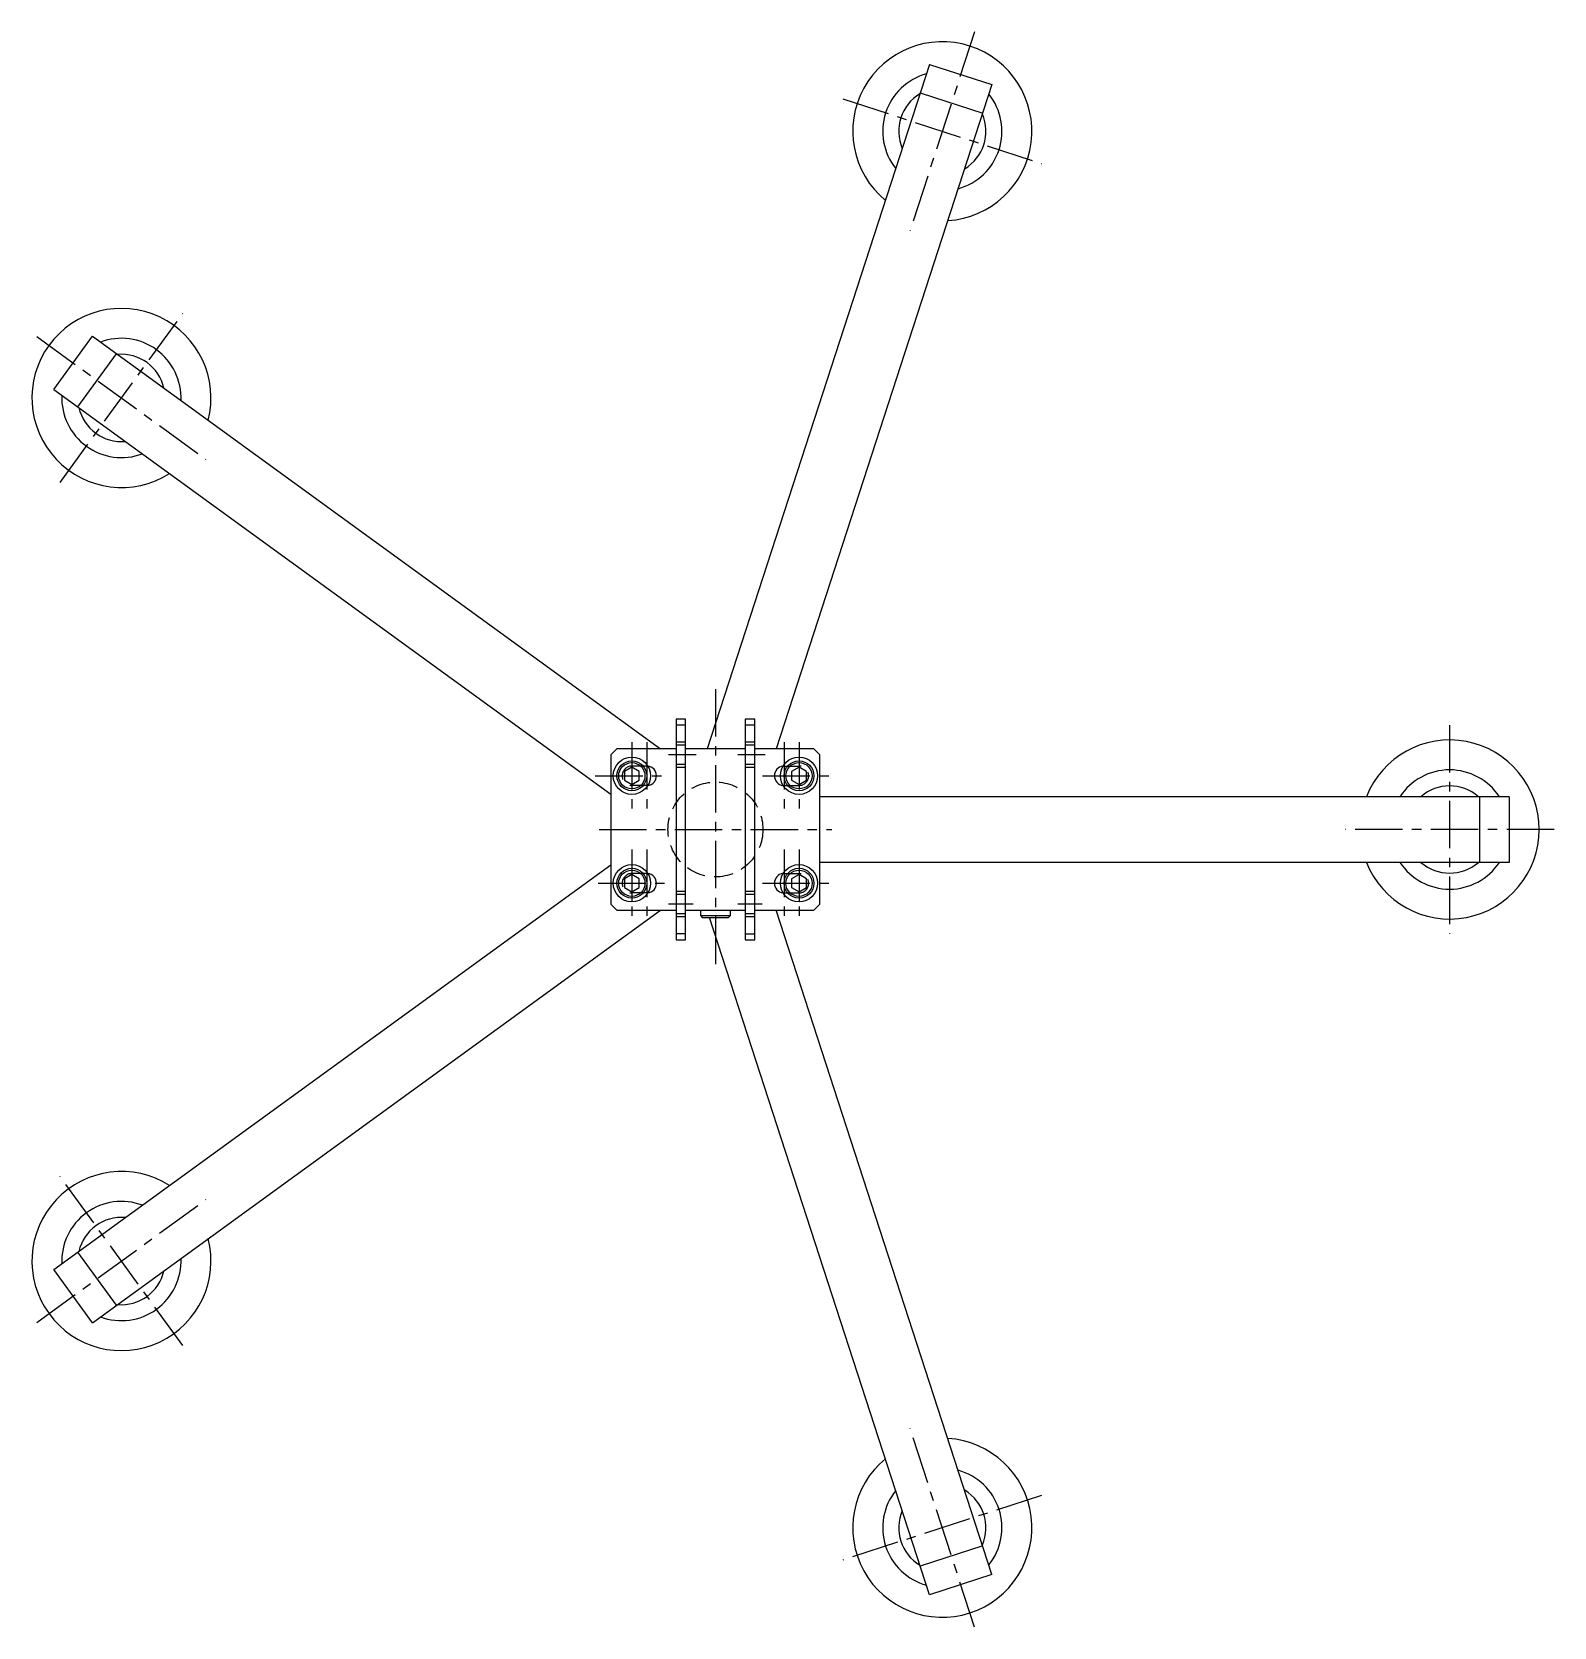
# Model space of a CAD drawing. Extents: x 0 to 1220, y -8 to 1202.
# Drawn here: x 0 to 510, y 667 to 1202 of the extents above; entities that cross this region are included whole.
import ezdxf

# ---------------------------------------------------------------- set-up
doc = ezdxf.new("R2010")
doc.units = 0
doc.header["$LTSCALE"] = 0.5
doc.linetypes.add('CENTER', pattern=[50.8, 31.75, -6.35, 6.35, -6.35])
doc.linetypes.add('DASHED', pattern=[19.05, 12.7, -6.35])
doc.layers.get('0').update_dxf_attribs({"linetype": 'CONTINUOUS'})
doc.layers.add('CENTER', color=1, linetype='CENTER')

msp = doc.modelspace()

# ---------------------------------------------------------------- linework, layer by layer
at = {"color": 7, "linetype": 'CONTINUOUS'}
for p, q in [((300.76, 1190.9), (226.22, 961.52)), ((300.76, 1190.9), (321.68, 1184.11)), ((321.68, 1184.11), (249.36, 961.52)), ((297.66, 1181.39), (318.59, 1174.59)), ((7.35, 1081.98), (20.29, 1099.77)), ((20.29, 1099.77), (210.57, 961.52)), ((15.44, 1076.1), (28.38, 1093.9)), ((7.35, 1081.98), (194.02, 946.36)), ((215.82, 971.52), (215.82, 897.52)), ((219.02, 971.52), (215.82, 971.52)), ((219.02, 969.52), (215.82, 969.52)), ((219.02, 897.52), (219.02, 971.52)), ((239.02, 971.52), (239.02, 897.52)), ((242.22, 971.52), (239.02, 971.52)), ((242.22, 969.52), (239.02, 969.52)), ((242.22, 897.52), (242.22, 971.52)), ((219.02, 963.77), (215.82, 963.77)), ((219.02, 962.77), (215.82, 962.77)), ((242.22, 963.77), (239.02, 963.77)), ((242.22, 962.77), (239.02, 962.77)), ((196.02, 961.52), (194.02, 959.52)), ((194.02, 959.52), (194.02, 909.52)), ((215.82, 961.52), (196.02, 961.52)), ((239.02, 961.52), (219.02, 961.52)), ((262.02, 961.52), (242.22, 961.52)), ((262.02, 961.52), (264.02, 959.52)), ((264.02, 909.52), (264.02, 959.52)), ((201.02, 955.41), (198.52, 953.97)), ((198.52, 953.97), (198.52, 951.08)), ((203.52, 953.97), (201.02, 955.41)), ((203.52, 951.08), (203.52, 953.97)), ((219.02, 956.27), (215.82, 956.27)), ((219.02, 955.27), (215.82, 955.27)), ((242.22, 956.27), (239.02, 956.27)), ((242.22, 955.27), (239.02, 955.27)), ((257.02, 955.41), (254.52, 953.97)), ((254.52, 953.97), (254.52, 951.08)), ((259.52, 953.97), (257.02, 955.41)), ((259.52, 951.08), (259.52, 953.97)), ((198.52, 951.08), (201.02, 949.64)), ((201.02, 949.64), (203.52, 951.08)), ((254.52, 951.08), (257.02, 949.64)), ((257.02, 949.64), (259.52, 951.08)), ((495.02, 945.52), (264.02, 945.52)), ((485.02, 945.52), (485.02, 923.52)), ((495.02, 945.52), (495.02, 923.52)), ((7.35, 787.07), (194.02, 922.69)), ((201.02, 919.41), (198.52, 917.97)), ((203.52, 917.97), (201.02, 919.41)), ((257.02, 919.41), (254.52, 917.97)), ((259.52, 917.97), (257.02, 919.41)), ((495.02, 923.52), (264.02, 923.52)), ((198.52, 917.97), (198.52, 915.08)), ((198.52, 915.08), (201.02, 913.64)), ((201.02, 913.64), (203.52, 915.08)), ((203.52, 915.08), (203.52, 917.97)), ((254.52, 917.97), (254.52, 915.08)), ((254.52, 915.08), (257.02, 913.64)), ((257.02, 913.64), (259.52, 915.08)), ((259.52, 915.08), (259.52, 917.97)), ((194.02, 909.52), (196.02, 907.52)), ((219.02, 913.77), (215.82, 913.77)), ((219.02, 912.77), (215.82, 912.77)), ((242.22, 913.77), (239.02, 913.77)), ((242.22, 912.77), (239.02, 912.77)), ((264.02, 909.52), (262.02, 907.52)), ((20.29, 769.27), (210.57, 907.52)), ((196.02, 907.52), (215.82, 907.52)), ((219.02, 906.27), (215.82, 906.27)), ((219.02, 905.27), (215.82, 905.27)), ((219.02, 907.52), (239.02, 907.52)), ((224.02, 907.52), (224.02, 905.67)), ((224.02, 905.67), (224.62, 905.07)), ((224.02, 905.67), (234.02, 905.67)), ((224.62, 905.07), (233.42, 905.07)), ((300.76, 678.14), (227.02, 905.07)), ((233.42, 905.07), (234.02, 905.67)), ((234.02, 905.67), (234.02, 907.52)), ((242.22, 906.27), (239.02, 906.27)), ((242.22, 905.27), (239.02, 905.27)), ((242.22, 907.52), (262.02, 907.52)), ((321.68, 684.94), (249.36, 907.52)), ((219.02, 899.52), (215.82, 899.52)), ((239.02, 899.52), (242.22, 899.52)), ((215.82, 897.52), (219.02, 897.52)), ((239.02, 897.52), (242.22, 897.52)), ((28.38, 775.15), (15.44, 792.95)), ((20.29, 769.27), (7.35, 787.07)), ((318.59, 694.45), (297.66, 687.65)), ((321.68, 684.94), (300.76, 678.14))]:
    msp.add_line(p, q, dxfattribs=at)
at = {"color": 3, "linetype": 'DASHED'}
for p, q in [((206.02, 955.77), (201.02, 955.77)), ((252.02, 955.77), (257.02, 955.77)), ((206.02, 949.27), (201.02, 949.27)), ((252.02, 949.27), (257.02, 949.27)), ((206.02, 919.77), (201.02, 919.77)), ((252.02, 919.77), (257.02, 919.77)), ((206.02, 913.27), (201.02, 913.27)), ((252.02, 913.27), (257.02, 913.27))]:
    msp.add_line(p, q, dxfattribs=at)
at = {"color": 7, "linetype": 'CONTINUOUS'}
for centre, radius in [((201.02, 952.52), 6.25), ((201.02, 952.52), 5), ((201.02, 952.52), 4.4), ((257.02, 952.52), 6.25), ((257.02, 952.52), 5), ((257.02, 952.52), 4.4), ((201.02, 916.52), 6.25), ((201.02, 916.52), 5), ((201.02, 916.52), 4.4), ((257.02, 916.52), 6.25), ((257.02, 916.52), 5), ((257.02, 916.52), 4.4)]:
    msp.add_circle(centre, radius, dxfattribs=at)
at = {"color": 3, "linetype": 'DASHED'}
msp.add_circle((229.02, 934.52), 15.9, dxfattribs=at)
at = {"color": 7, "linetype": 'CONTINUOUS'}
for centre, radius, start, end in [((305.04, 1168.48), 30, 273.5102, 230.4898), ((305.04, 1168.48), 19.98, 105.4086, 218.5914), ((305.04, 1168.48), 14.62, 120.8094, 203.1906), ((305.04, 1168.48), 19.98, 285.4086, 38.5914), ((305.04, 1168.48), 14.62, 300.8094, 23.1906), ((30, 1079.12), 30, 345.5102, 302.4898), ((30, 1079.12), 19.98, 357.4086, 110.5914), ((30, 1079.12), 14.62, 12.8094, 95.1906), ((30, 1079.12), 19.98, 177.4086, 290.5914), ((30, 1079.12), 14.62, 192.8094, 275.1906), ((475.02, 934.52), 30, 201.5102, 158.4898), ((206.02, 952.52), 3.25, 276.1823, 83.8177), ((252.02, 952.52), 3.25, 96.1819, 263.8181), ((475.02, 934.52), 19.98, 33.4086, 146.5914), ((475.02, 934.52), 14.62, 48.8094, 131.1906), ((206.02, 916.52), 3.25, 276.1823, 83.8177), ((252.02, 916.52), 3.25, 96.1823, 263.8177), ((475.02, 934.52), 19.98, 213.4086, 326.5914), ((475.02, 934.52), 14.62, 228.8094, 311.1906), ((30, 789.93), 30, 57.5102, 14.4898), ((30, 789.93), 19.98, 69.4086, 182.5914), ((30, 789.93), 14.62, 84.8094, 167.1906), ((30, 789.93), 19.98, 249.4086, 2.5914), ((30, 789.93), 14.62, 264.8094, 347.1906), ((305.04, 700.56), 30, 129.5102, 86.4898), ((305.04, 700.56), 19.98, 321.4086, 74.5914), ((305.04, 700.56), 19.98, 141.4086, 254.5914), ((305.04, 700.56), 14.62, 336.8094, 59.1906), ((305.04, 700.56), 14.62, 156.8094, 239.1906)]:
    msp.add_arc(centre, radius, start, end, dxfattribs=at)
at = {"color": 3, "linetype": 'DASHED'}
for centre, start, end in [((201.02, 952.52), 90, 270), ((206.02, 952.52), 83.8177, 90), ((252.02, 952.52), 90, 96.1823), ((257.02, 952.52), 270, 90), ((206.02, 952.52), 270, 276.1823), ((252.02, 952.52), 263.8177, 270), ((201.02, 916.52), 90, 270), ((206.02, 916.52), 83.8177, 90), ((252.02, 916.52), 90, 96.1823), ((257.02, 916.52), 270, 90), ((206.02, 916.52), 270, 276.1823), ((252.02, 916.52), 263.8177, 270)]:
    msp.add_arc(centre, 3.25, start, end, dxfattribs=at)
at = {"layer": 'CENTER', "color": 1, "linetype": 'CENTER'}
for p, q in [((315.85, 1201.77), (294.22, 1135.2)), ((271.75, 1179.3), (338.32, 1157.67)), ((9.43, 1050.8), (50.57, 1107.43)), ((1.68, 1099.69), (58.32, 1058.55)), ((229.02, 981.52), (229.02, 887.52)), ((475.02, 969.52), (475.02, 899.52)), ((201.02, 963.77), (201.02, 941.27)), ((206.02, 963.77), (206.02, 941.27)), ((252.02, 963.77), (252.02, 941.27)), ((257.02, 963.77), (257.02, 941.27)), ((222.52, 959.52), (213.32, 959.52)), ((245.72, 959.52), (236.52, 959.52)), ((188.77, 952.52), (213.27, 952.52)), ((244.77, 952.52), (269.27, 952.52)), ((190.02, 934.52), (268.02, 934.52)), ((510.02, 934.52), (440.02, 934.52)), ((201.02, 927.77), (201.02, 905.27)), ((206.02, 927.77), (206.02, 905.27)), ((252.02, 927.77), (252.02, 905.27)), ((257.02, 927.77), (257.02, 905.27)), ((201.02, 922.77), (201.02, 910.27)), ((257.02, 922.77), (257.02, 910.27)), ((189.77, 916.52), (214.27, 916.52)), ((244.77, 916.52), (269.27, 916.52)), ((221.52, 909.52), (213.32, 909.52)), ((244.72, 909.52), (236.52, 909.52)), ((50.57, 761.61), (9.43, 818.24)), ((1.68, 769.36), (58.32, 810.5)), ((315.85, 667.28), (294.22, 733.85)), ((338.32, 711.38), (271.75, 689.75))]:
    msp.add_line(p, q, dxfattribs=at)

doc.saveas('drawing.dxf')
